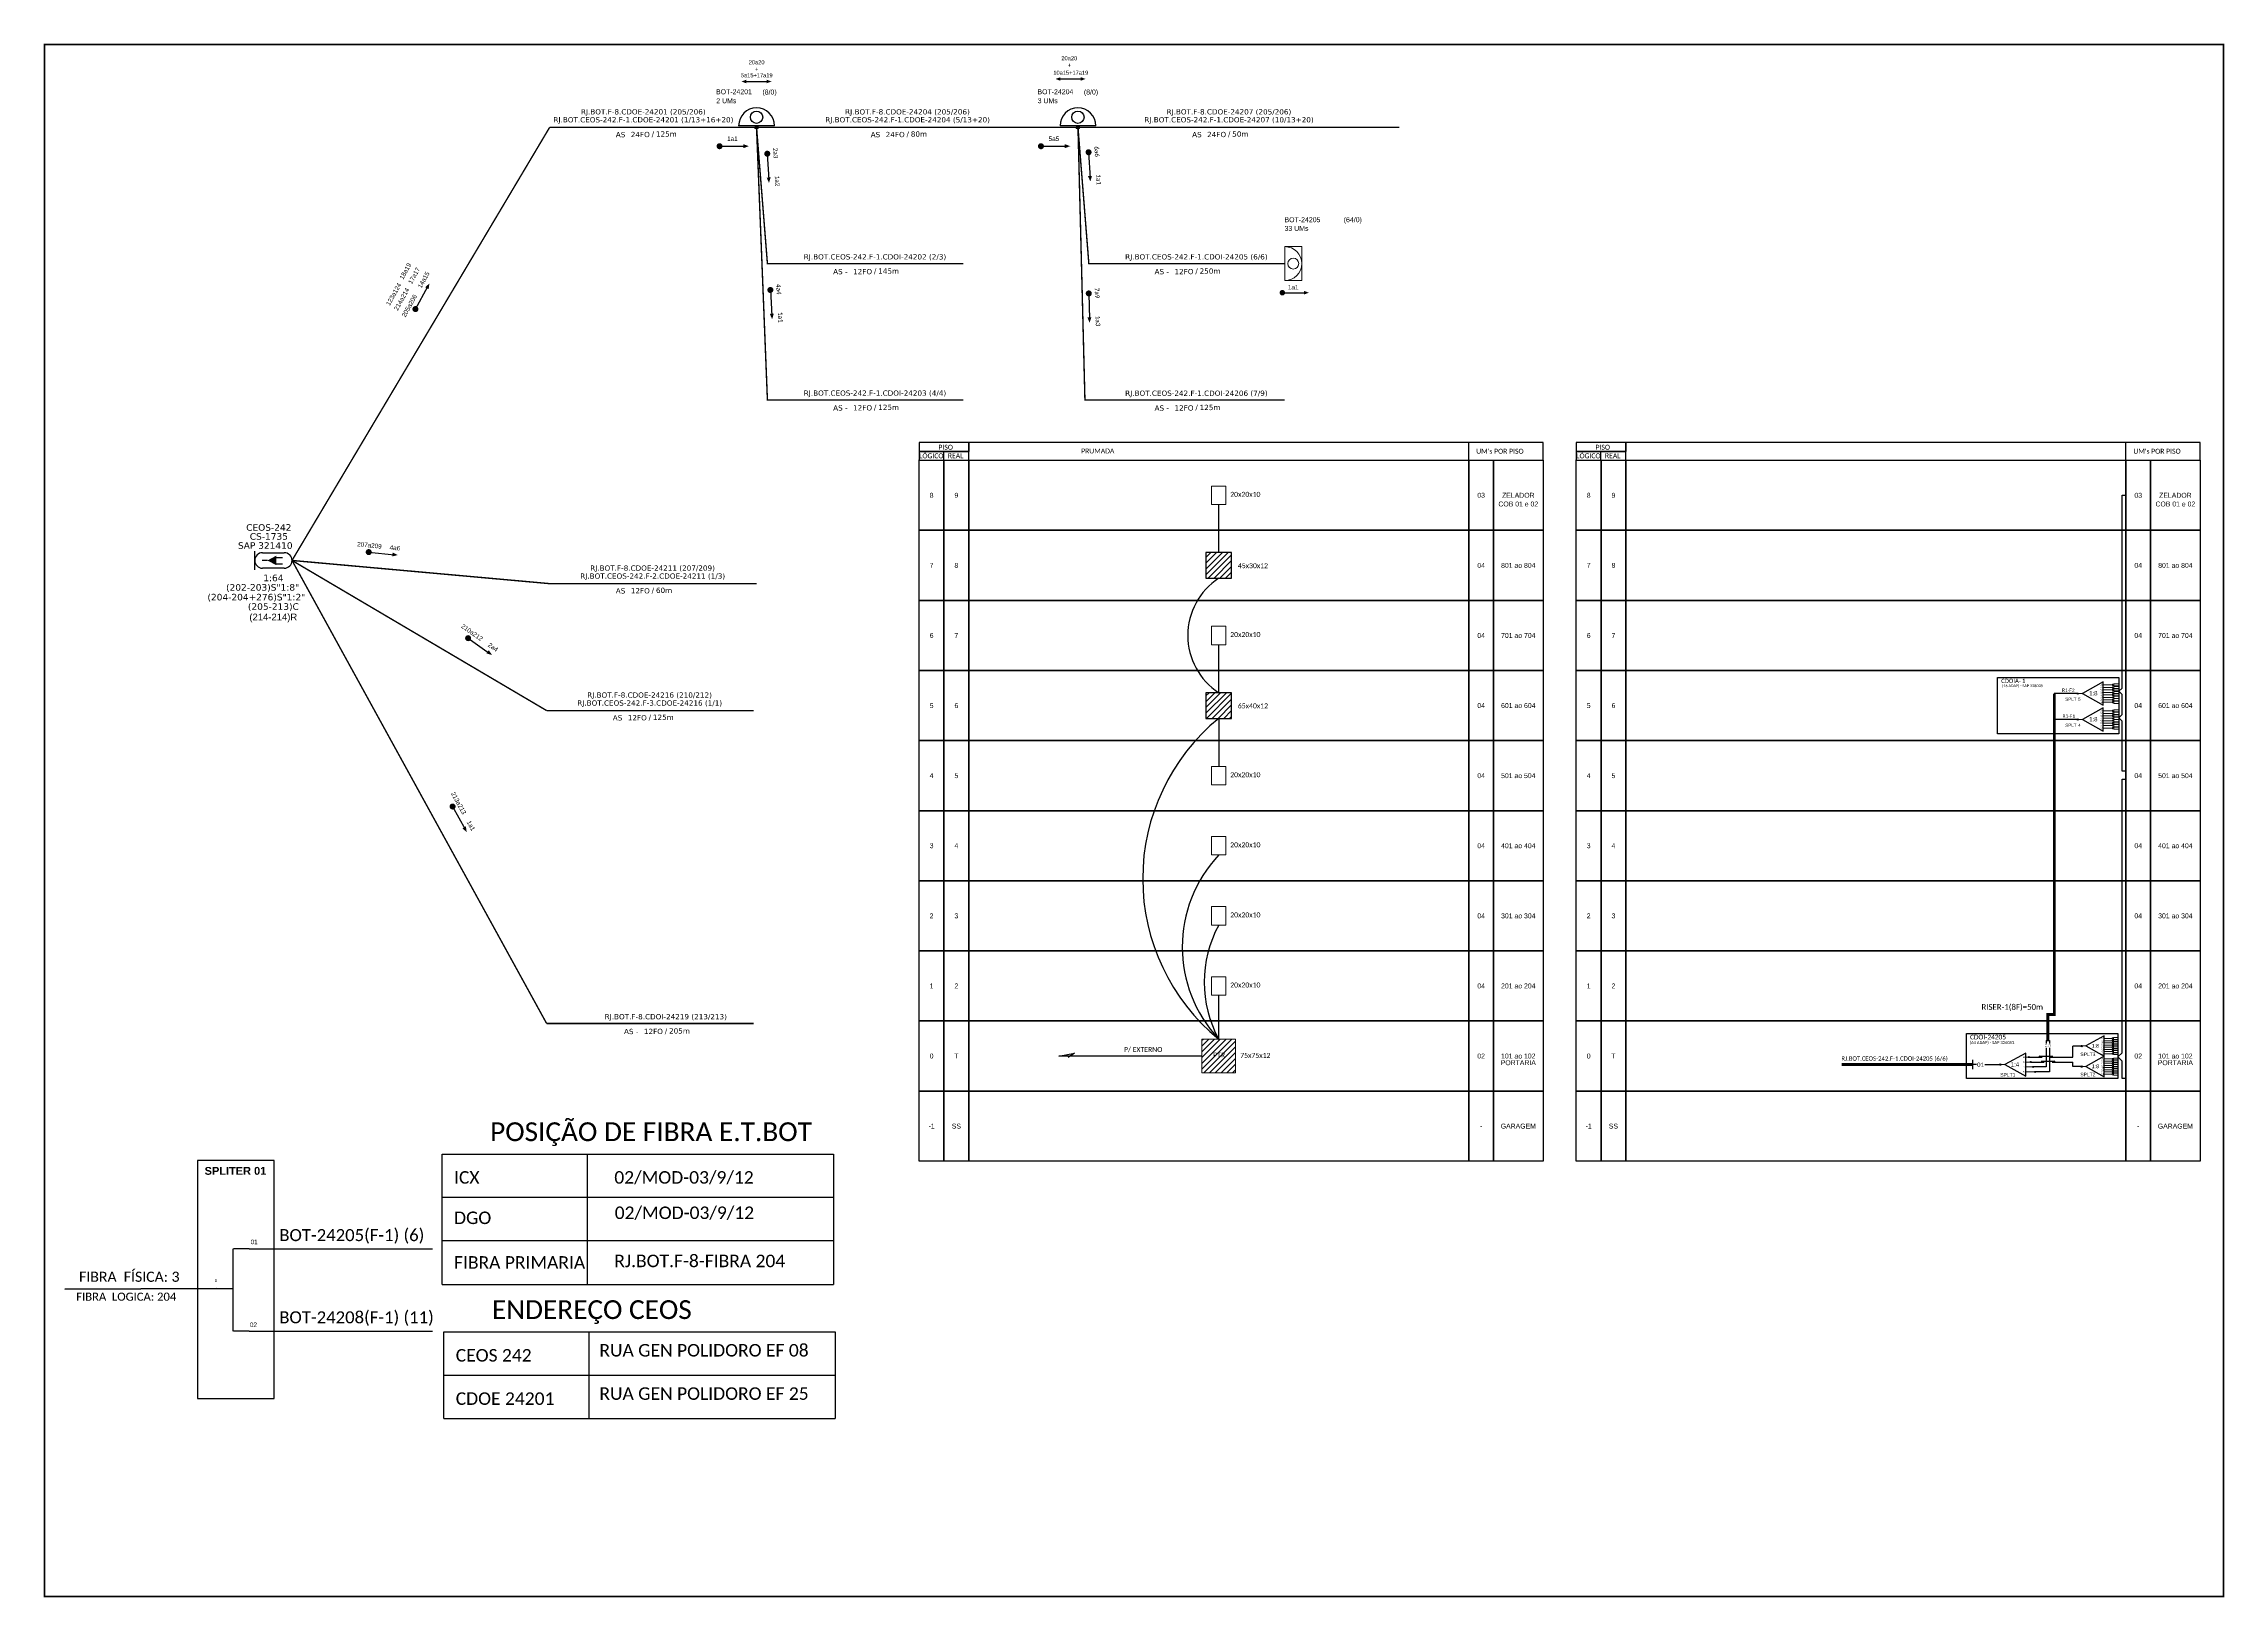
# Model space of a CAD drawing. Extents: x 255 to 1836, y -45 to 1302.
# Drawn here: x 992 to 1790, y -45 to 523 of the extents above; entities that cross this region are included whole.
import ezdxf
from ezdxf.enums import TextEntityAlignment as Align

# ---------------------------------------------------------------- set-up
doc = ezdxf.new("R2010")
doc.units = 0
for name, color, linetype in [('10F1_FORMATO', 7, 'Continuous'), ('20.4-CEOS', 1, 'Continuous'), ('CAP a instalar', 1, 'Continuous'), ('label_cabos', 7, 'Continuous'), ('SETA', 7, 'Continuous'), ('UNIFILAR', 7, 'Continuous')]:
    doc.layers.add(name, color=color, linetype=linetype)
for name, color, linetype, lineweight in [("20.0-LEGENDA DOS CDO'S", 1, 'Continuous', 0), ('20.1-CDO_INTERIOR', 1, 'Continuous', 0), ('20.2-CDO_POSTE', 1, 'Continuous', 5), ('40.1-ETIQUETAS', 1, 'Continuous', 20)]:
    doc.layers.add(name, color=color, linetype=linetype, lineweight=lineweight)
doc.styles.add('ARIAL', font='arial.ttf')
doc.styles.add('siredit', font='verdana.ttf')
doc.styles.get("Standard").update_dxf_attribs({"font": 'arial.ttf'})
doc.styles.add('WMF-Calibri0', font='calibri.ttf')
doc.linetypes.add('FENCELINE1', pattern='A,0.25,-0.1,[133,ltypeshp.shx,S=0.1,R=0,X=-0.1,Y=0],-0.1,1', length=1.45)
pattern_1 = [(45, (636.3321, -512.9415), (-1.054204, 1.054204), [])]

# ---------------------------------------------------------------- blocks, each defined once
blk = doc.blocks.new('CDOI_INT')
at = {"layer": '20.1-CDO_INTERIOR', "color": 0, "lineweight": 18}
blk.add_lwpolyline([(4.25, -4.25), (4.25, 4.25), (0, 4.25), (0, -4.25)], close=True, dxfattribs=at)
blk.add_circle((2.12, 0), 1.36, dxfattribs=at)
blk.add_arc((0, 0), 4.25, 270, 90, dxfattribs=at)
at = {"layer": "20.0-LEGENDA DOS CDO'S", "color": 0, "style": 'ARIAL'}
for tag, p in [('CDO_N', (-0.08, 10.38)), ('SPLITER_1', (21.18, 10.38)), ('SAP', (-0.08, 6.23)), ('SURVEY', (-0.08, 8.2)), ('SPLITER_2', (21.19, 8.68)), ('1:XX', (5.94, -2.22)), ('UMS', (5.94, -4.24))]:
    blk.add_attdef(tag, p, '', height=1.36, dxfattribs=at)
blk.add_attdef('FIBRAS_UTILIZADAS', text='', height=1.36, dxfattribs=at).set_placement((15.34, 10.38), align=Align.CENTER)
blk = doc.blocks.new('ETIQUETA_RS5F')
at = {"layer": '40.1-ETIQUETAS', "color": 0, "style": 'siredit'}
blk.add_text('/', height=1.5, dxfattribs=at).set_placement((1.58, -1.95), align=Align.MIDDLE_RIGHT)
for tag, p in [('ETIQUETA_R_SECUNDARIA', (1.21, 2.1)), ('ETIQUETA_R_PRIMARIA', (1.21, 4.1)), ('F_ATIVAS/F_MORTAS', (1.14, -4.24))]:
    blk.add_attdef(tag, text='', height=1.5, dxfattribs=at).set_placement(p, align=Align.MIDDLE_CENTER)
for tag, p in [('TIPO_CABO', (-6.58, -2.12)), ('CAP_CABO', (0.4, -2.09))]:
    blk.add_attdef(tag, text='', height=1.5, dxfattribs=at).set_placement(p, align=Align.MIDDLE_RIGHT)
blk.add_attdef('METROS', text='', height=1.5, dxfattribs=at).set_placement((2.14, -1.95), align=Align.MIDDLE_LEFT)
for tag, p in [('FUSÃO_1', (0.85, -8.39)), ('FUSÃO_2', (0.85, -10.6)), ('FUSÃO_3', (0.85, -12.93)), ('FUSÃO_4', (0.85, -15.14)), ('FUSÃO_5', (0.85, -17.16))]:
    blk.add_attdef(tag, text='', height=1.5, dxfattribs=at).set_placement(p, align=Align.CENTER)
blk = doc.blocks.new('CDOE-TEXTO PADRÃO')
at = {"layer": "20.0-LEGENDA DOS CDO'S", "color": 0, "style": 'ARIAL'}
for tag, p in [('CDO_N', (0.49, 7.39)), ('SAP', (0.51, 1.67)), ('CORDOALHA', (0.5, 4.33)), ('SPLITER_1', (0.59, -0.91)), ('(XX-XX_F)S', (0.54, -8.29)), ('SPLITER_2', (0.6, -3.55)), ('(XX-XX_L)S', (0.55, -10.83)), ('UMS', (0.55, -13.15))]:
    blk.add_attdef(tag, p, '', height=1.7, rotation=0.11799, dxfattribs=at)
blk.add_attdef('FIBRAS_UTILIZADAS', text='', height=1.7, rotation=0.11799, dxfattribs=at).set_placement((19.77, 7.43), align=Align.CENTER)
blk = doc.blocks.new('SAN')
at = {"layer": 'SETA'}
blk.add_lwpolyline([(-2.58, 0), (6.02, 0)], dxfattribs=at)
for points in [[(-2.1, -0.66), (-3.93, 0), (-2.1, 0.67)], [(5.33, 0.68), (7.16, 0.01), (5.33, -0.65)]]:
    blk.add_solid(points, dxfattribs=at)
blk = doc.blocks.new('SPLT_1-4_DIV_DIR')
h = blk.add_hatch(color=3)
h.dxf.hatch_style = 1
edge = h.paths.add_edge_path()
edge.add_arc((13.3, 3.5), 0.242, 0, 360)
h = blk.add_hatch(color=3)
h.dxf.hatch_style = 1
edge = h.paths.add_edge_path()
edge.add_arc((14.3, 1.2), 0.242, 0, 360)
h = blk.add_hatch(color=3)
h.dxf.hatch_style = 1
edge = h.paths.add_edge_path()
edge.add_arc((15.3, -1.1), 0.242, 0, 360)
h = blk.add_hatch(color=3)
h.dxf.hatch_style = 1
edge = h.paths.add_edge_path()
edge.add_arc((16.3, -3.4), 0.242, 0, 360)
at = {"color": 1, "lineweight": 0}
blk.add_lwpolyline([(2.2, 0), (0, 0)], dxfattribs=at)
at = {"color": 1}
blk.add_lwpolyline([(11.9, 5.4), (2.2, 0), (11.9, -5.4), (11.9, 5.4)], dxfattribs=at)
at = {"color": 7, "lineweight": 0}
for points in [[(13.3, 3.5), (11.9, 3.5)], [(11.9, 1.2), (14.3, 1.2)], [(11.9, -1.1), (15.3, -1.1)], [(11.9, -3.4), (16.3, -3.4)]]:
    blk.add_lwpolyline(points, dxfattribs=at)
at = {"color": 3}
for centre in [(13.3, 3.5), (14.3, 1.2), (15.3, -1.1), (16.3, -3.4)]:
    blk.add_circle(centre, 0.242, dxfattribs=at)
at = {"color": 1, "style": 'ARIAL'}
for s, height, p in [('1:4', 2, (4.9, -0.9)), ('S1', 0.75, (10.5, 3.1)), ('S2', 0.75, (10.5, 0.8)), ('S3', 0.75, (10.5, -1.5)), ('S4', 0.75, (10.5, -3.8))]:
    blk.add_text(s, height=height, dxfattribs=at).set_placement(p)
blk = doc.blocks.new('SPLT_1-8_SC-APC')
at = {"color": 1, "lineweight": 0}
blk.add_lwpolyline([(-17, -7.5), (-19.3, -7.5)], dxfattribs=at)
at = {"color": 1}
blk.add_lwpolyline([(-7.4, -2.1), (-17, -7.5), (-7.4, -13), (-7.4, -2.1)], dxfattribs=at)
at = {"color": 3, "lineweight": 0}
for points in [[(-3, -3.5), (-7.4, -3.5)], [(-7.4, -4.7), (-3, -4.7)], [(-7.4, -5.8), (-3, -5.8)], [(-7.4, -7), (-3, -7)], [(-7.4, -8.1), (-3, -8.1)], [(-7.4, -9.3), (-3, -9.3)], [(-2.4, -3), (-2.4, -4)], [(-2.4, -3), (0, -3)], [(-2.4, -4), (0, -4)], [(-2.4, -4.2), (-2.4, -5.2)], [(-2.4, -4.2), (0, -4.2)], [(-2.4, -5.2), (0, -5.2)], [(-2.4, -5.3), (-2.4, -6.3)], [(-2.4, -5.3), (0, -5.3)], [(-2.4, -6.3), (0, -6.3)], [(-2.4, -6.5), (-2.4, -7.5)], [(-2.4, -6.5), (0, -6.5)], [(-2.4, -7.5), (0, -7.5)], [(-2.4, -7.6), (-2.4, -8.6)], [(-2.4, -7.6), (0, -7.6)], [(-2.4, -8.6), (0, -8.6)], [(-2.4, -8.8), (-2.4, -9.8)], [(-2.4, -8.8), (0, -8.8)], [(-2.4, -9.8), (0, -9.8)], [(-2.4, -9.9), (-2.4, -10.9)], [(-2.4, -9.9), (0, -9.9)], [(-7.4, -10.4), (-3, -10.4)], [(-7.4, -11.6), (-3, -11.6)], [(-2.4, -10.9), (0, -10.9)], [(-2.4, -11.1), (-2.4, -12.1)], [(-2.4, -11.1), (0, -11.1)], [(-2.4, -12.1), (0, -12.1)]]:
    blk.add_lwpolyline(points, dxfattribs=at)
for points in [[(-3, -3.2), (-2.4, -3.2), (-2.4, -3.8), (-3, -3.8)], [(-3, -4.4), (-2.4, -4.4), (-2.4, -5), (-3, -5)], [(-3, -5.5), (-2.4, -5.5), (-2.4, -6.1), (-3, -6.1)], [(-3, -6.7), (-2.4, -6.7), (-2.4, -7.3), (-3, -7.3)], [(-3, -7.8), (-2.4, -7.8), (-2.4, -8.4), (-3, -8.4)], [(-3, -9), (-2.4, -9), (-2.4, -9.6), (-3, -9.6)], [(-3, -10.1), (-2.4, -10.1), (-2.4, -10.7), (-3, -10.7)], [(-3, -11.3), (-2.4, -11.3), (-2.4, -11.9), (-3, -11.9)]]:
    blk.add_lwpolyline(points, close=True, dxfattribs=at)
at = {"color": 1, "style": 'ARIAL'}
for s, height, p in [('1:8', 2, (-13.9, -8.4)), ('S1', 0.75, (-8.7, -3.8)), ('S2', 0.75, (-8.7, -5)), ('S3', 0.75, (-8.7, -6.2)), ('S4', 0.75, (-8.7, -7.4)), ('S5', 0.75, (-8.7, -8.6)), ('S6', 0.75, (-8.7, -9.7)), ('S7', 0.75, (-8.7, -10.8)), ('S8', 0.75, (-8.7, -11.9))]:
    blk.add_text(s, height=height, dxfattribs=at).set_placement(p)

msp = doc.modelspace()

# ---------------------------------------------------------------- hatches: boundary and pattern name
h = msp.add_hatch()
h.set_pattern_fill('ANSI31', color=1, scale=0.469565)
h.set_pattern_definition(pattern_1)
h.paths.add_polyline_path([(1417.21, 327.83), (1426.61, 327.83), (1426.61, 337.22), (1417.21, 337.22)])
h = msp.add_hatch()
h.set_pattern_fill('ANSI31', color=1, scale=0.469565)
h.set_pattern_definition(pattern_1)
h.paths.add_polyline_path([(1417.21, 276.58), (1426.61, 276.58), (1426.61, 285.97), (1417.21, 285.97)])
h = msp.add_hatch(color=3)
h.dxf.hatch_style = 1
edge = h.paths.add_edge_path()
edge.add_arc((1735.99, 285.65), 0.201, 0, 360)
h = msp.add_hatch(color=3)
h.dxf.hatch_style = 1
edge = h.paths.add_edge_path()
edge.add_arc((1735.99, 276.18), 0.201, 0, 360)
h = msp.add_hatch()
h.set_pattern_fill('ANSI31', color=1, scale=0.469565)
h.set_pattern_definition([(45, (807.9475, 2249.8828), (-1.054204, 1.054204), [])])
h.paths.add_polyline_path([(1428.09, 146.96), (1428.09, 159.33), (1415.73, 159.33), (1415.73, 146.96)])
h.paths.add_polyline_path([(1419.43, 152.15), (1424.76, 152.15), (1424.76, 154.87), (1419.43, 154.87)], flags=24)
h = msp.add_hatch(color=3)
h.dxf.hatch_style = 1
edge = h.paths.add_edge_path()
edge.add_arc((1737.44, 156.79), 0.221, 0, 360)
h = msp.add_hatch(color=3)
h.dxf.hatch_style = 1
edge = h.paths.add_edge_path()
edge.add_arc((1707.68, 150.02), 0.221, 0, 360)
h = msp.add_hatch(color=3)
h.dxf.hatch_style = 1
edge = h.paths.add_edge_path()
edge.add_arc((1737.44, 149.29), 0.221, 0, 360)

# ---------------------------------------------------------------- linework, layer by layer
at = {"color": 5}
for p, q in [((1724.44, 156.01), (1724.44, 149.16)), ((1725.66, 156.01), (1725.66, 147.32)), ((1724.44, 149.16), (1719.87, 149.16)), ((1725.66, 147.32), (1720.41, 147.32))]:
    msp.add_line(p, q, dxfattribs=at)
at = {"color": 7, "linetype": 'Continuous'}
for p, q in [((1061.41, 82.62), (1061.41, 52.58)), ((1067.39, 82.64), (1061.7, 82.64)), ((1055.5, 68.14), (1061.38, 68.14)), ((1067.39, 52.59), (1061.7, 52.59))]:
    msp.add_line(p, q, dxfattribs=at)
at = {"color": 10, "linetype": 'Continuous'}
for p, q in [((1067.39, 82.66), (1134.42, 82.64)), ((1067.39, 52.61), (1134.42, 52.59))]:
    msp.add_line(p, q, dxfattribs=at)
at = {"color": 1, "linetype": 'Continuous', "lineweight": 60}
msp.add_line((1055.62, 68.14), (999.96, 67.96), dxfattribs=at)
at = {"color": 7, "const_width": 1.1}
for points in [[(1238.83, 485.77, 1), (1239.93, 485.77, 1)], [(1256.79, 483.58, 1), (1256.86, 482.48, 1)], [(1257.94, 433.76, 1), (1258, 432.66, 1)], [(1127.91, 425.75, 1), (1128.44, 426.71, 1)], [(1141.5, 244.85, 1), (1142.03, 243.89, 1)]]:
    msp.add_lwpolyline(points, format="xyb", close=True, dxfattribs=at)
for points, const_width in [([(1356.36, 485.77, 1), (1357.46, 485.77, 1)], 1.1), ([(1374.28, 484.11, 1), (1374.35, 483.01, 1)], 1.1), ([(1374.37, 432.5, 1), (1374.4, 431.4, 1)], 1.1), ([(1444.67, 432.2, 1), (1445.67, 432.2, 1)], 1), ([(1444.67, 432.2, 1), (1445.67, 432.2, 1)], 1)]:
    msp.add_lwpolyline(points, format="xyb", close=True, dxfattribs=dict(const_width=const_width))
for points in [[(1312.35, 374.18), (1330.47, 374.18), (1330.47, 377.4), (1312.35, 377.4)], [(1552.61, 374.18), (1570.73, 374.18), (1570.73, 377.4), (1552.61, 377.4)], [(1312.35, 370.97), (1330.47, 370.97), (1330.47, 374.18), (1312.35, 374.18)], [(1312.38, 370.97), (1321.44, 370.97), (1321.44, 345.34), (1312.38, 345.34)], [(1321.44, 370.97), (1330.49, 370.97), (1330.49, 345.34), (1321.44, 345.34)], [(1330.49, 370.97), (1513.33, 370.97), (1513.33, 345.34), (1330.49, 345.34)], [(1513.33, 370.97), (1522.38, 370.97), (1522.38, 345.34), (1513.33, 345.34)], [(1522.38, 370.97), (1540.5, 370.97), (1540.5, 345.34), (1522.38, 345.34)], [(1552.61, 370.97), (1570.73, 370.97), (1570.73, 374.18), (1552.61, 374.18)], [(1552.64, 370.97), (1561.7, 370.97), (1561.7, 345.34), (1552.64, 345.34)], [(1561.7, 370.97), (1570.76, 370.97), (1570.76, 345.34), (1561.7, 345.34)], [(1570.76, 370.97), (1753.59, 370.97), (1753.59, 345.34), (1570.76, 345.34)], [(1753.59, 370.97), (1762.64, 370.97), (1762.64, 345.34), (1753.59, 345.34)], [(1762.64, 370.97), (1780.76, 370.97), (1780.76, 345.34), (1762.64, 345.34)], [(1312.38, 345.34), (1321.44, 345.34), (1321.44, 319.72), (1312.38, 319.72)], [(1321.44, 345.34), (1330.49, 345.34), (1330.49, 319.72), (1321.44, 319.72)], [(1330.49, 345.34), (1513.33, 345.34), (1513.33, 319.72), (1330.49, 319.72)], [(1513.33, 345.34), (1522.38, 345.34), (1522.38, 319.72), (1513.33, 319.72)], [(1522.38, 345.34), (1540.5, 345.34), (1540.5, 319.72), (1522.38, 319.72)], [(1552.64, 345.34), (1561.7, 345.34), (1561.7, 319.72), (1552.64, 319.72)], [(1561.7, 345.34), (1570.76, 345.34), (1570.76, 319.72), (1561.7, 319.72)], [(1570.76, 345.34), (1753.59, 345.34), (1753.59, 319.72), (1570.76, 319.72)], [(1753.59, 345.34), (1762.64, 345.34), (1762.64, 319.72), (1753.59, 319.72)], [(1762.64, 345.34), (1780.76, 345.34), (1780.76, 319.72), (1762.64, 319.72)], [(1312.38, 319.72), (1321.44, 319.72), (1321.44, 294.09), (1312.38, 294.09)], [(1321.44, 319.72), (1330.49, 319.72), (1330.49, 294.09), (1321.44, 294.09)], [(1330.49, 319.72), (1513.33, 319.72), (1513.33, 294.09), (1330.49, 294.09)], [(1513.33, 319.72), (1522.38, 319.72), (1522.38, 294.09), (1513.33, 294.09)], [(1522.38, 319.72), (1540.5, 319.72), (1540.5, 294.09), (1522.38, 294.09)], [(1552.64, 319.72), (1561.7, 319.72), (1561.7, 294.09), (1552.64, 294.09)], [(1561.7, 319.72), (1570.76, 319.72), (1570.76, 294.09), (1561.7, 294.09)], [(1570.76, 319.72), (1753.59, 319.72), (1753.59, 294.09), (1570.76, 294.09)], [(1753.59, 319.72), (1762.64, 319.72), (1762.64, 294.09), (1753.59, 294.09)], [(1762.64, 319.72), (1780.76, 319.72), (1780.76, 294.09), (1762.64, 294.09)], [(1312.38, 294.09), (1321.44, 294.09), (1321.44, 268.46), (1312.38, 268.46)], [(1321.44, 294.09), (1330.49, 294.09), (1330.49, 268.46), (1321.44, 268.46)], [(1330.49, 294.09), (1513.33, 294.09), (1513.33, 268.46), (1330.49, 268.46)], [(1513.33, 294.09), (1522.38, 294.09), (1522.38, 268.46), (1513.33, 268.46)], [(1522.38, 294.09), (1540.5, 294.09), (1540.5, 268.46), (1522.38, 268.46)], [(1552.64, 294.09), (1561.7, 294.09), (1561.7, 268.46), (1552.64, 268.46)], [(1561.7, 294.09), (1570.76, 294.09), (1570.76, 268.46), (1561.7, 268.46)], [(1570.76, 294.09), (1753.59, 294.09), (1753.59, 268.46), (1570.76, 268.46)], [(1753.59, 294.09), (1762.64, 294.09), (1762.64, 268.46), (1753.59, 268.46)], [(1762.64, 294.09), (1780.76, 294.09), (1780.76, 268.46), (1762.64, 268.46)], [(1312.38, 268.46), (1321.44, 268.46), (1321.44, 242.84), (1312.38, 242.84)], [(1321.44, 268.46), (1330.49, 268.46), (1330.49, 242.84), (1321.44, 242.84)], [(1330.49, 268.46), (1513.33, 268.46), (1513.33, 242.84), (1330.49, 242.84)], [(1513.33, 268.46), (1522.38, 268.46), (1522.38, 242.84), (1513.33, 242.84)], [(1522.38, 268.46), (1540.5, 268.46), (1540.5, 242.84), (1522.38, 242.84)], [(1552.64, 268.46), (1561.7, 268.46), (1561.7, 242.84), (1552.64, 242.84)], [(1561.7, 268.46), (1570.76, 268.46), (1570.76, 242.84), (1561.7, 242.84)], [(1570.76, 268.46), (1753.59, 268.46), (1753.59, 242.84), (1570.76, 242.84)], [(1753.59, 268.46), (1762.64, 268.46), (1762.64, 242.84), (1753.59, 242.84)], [(1762.64, 268.46), (1780.76, 268.46), (1780.76, 242.84), (1762.64, 242.84)], [(1312.38, 242.84), (1321.44, 242.84), (1321.44, 217.21), (1312.38, 217.21)], [(1321.44, 242.84), (1330.49, 242.84), (1330.49, 217.21), (1321.44, 217.21)], [(1330.49, 242.84), (1513.33, 242.84), (1513.33, 217.21), (1330.49, 217.21)], [(1513.33, 242.84), (1522.38, 242.84), (1522.38, 217.21), (1513.33, 217.21)], [(1522.38, 242.84), (1540.5, 242.84), (1540.5, 217.21), (1522.38, 217.21)], [(1552.64, 242.84), (1561.7, 242.84), (1561.7, 217.21), (1552.64, 217.21)], [(1561.7, 242.84), (1570.76, 242.84), (1570.76, 217.21), (1561.7, 217.21)], [(1570.76, 242.84), (1753.59, 242.84), (1753.59, 217.21), (1570.76, 217.21)], [(1753.59, 242.84), (1762.64, 242.84), (1762.64, 217.21), (1753.59, 217.21)], [(1762.64, 242.84), (1780.76, 242.84), (1780.76, 217.21), (1762.64, 217.21)], [(1312.38, 217.21), (1321.44, 217.21), (1321.44, 191.59), (1312.38, 191.59)], [(1321.44, 217.21), (1330.49, 217.21), (1330.49, 191.59), (1321.44, 191.59)], [(1330.49, 217.21), (1513.33, 217.21), (1513.33, 191.59), (1330.49, 191.59)], [(1513.33, 217.21), (1522.38, 217.21), (1522.38, 191.59), (1513.33, 191.59)], [(1522.38, 217.21), (1540.5, 217.21), (1540.5, 191.59), (1522.38, 191.59)], [(1552.64, 217.21), (1561.7, 217.21), (1561.7, 191.59), (1552.64, 191.59)], [(1561.7, 217.21), (1570.76, 217.21), (1570.76, 191.59), (1561.7, 191.59)], [(1570.76, 217.21), (1753.59, 217.21), (1753.59, 191.59), (1570.76, 191.59)], [(1753.59, 217.21), (1762.64, 217.21), (1762.64, 191.59), (1753.59, 191.59)], [(1762.64, 217.21), (1780.76, 217.21), (1780.76, 191.59), (1762.64, 191.59)], [(1312.38, 191.59), (1321.44, 191.59), (1321.44, 165.96), (1312.38, 165.96)], [(1321.44, 191.59), (1330.49, 191.59), (1330.49, 165.96), (1321.44, 165.96)], [(1330.49, 191.59), (1513.33, 191.59), (1513.33, 165.96), (1330.49, 165.96)], [(1513.33, 191.59), (1522.38, 191.59), (1522.38, 165.96), (1513.33, 165.96)], [(1522.38, 191.59), (1540.5, 191.59), (1540.5, 165.96), (1522.38, 165.96)], [(1552.64, 191.59), (1561.7, 191.59), (1561.7, 165.96), (1552.64, 165.96)], [(1561.7, 191.59), (1570.76, 191.59), (1570.76, 165.96), (1561.7, 165.96)], [(1570.76, 191.59), (1753.59, 191.59), (1753.59, 165.96), (1570.76, 165.96)], [(1753.59, 191.59), (1762.64, 191.59), (1762.64, 165.96), (1753.59, 165.96)], [(1762.64, 191.59), (1780.76, 191.59), (1780.76, 165.96), (1762.64, 165.96)], [(1312.38, 165.96), (1321.44, 165.96), (1321.44, 140.34), (1312.38, 140.34)], [(1321.44, 165.96), (1330.49, 165.96), (1330.49, 140.34), (1321.44, 140.34)], [(1330.49, 165.96), (1513.33, 165.96), (1513.33, 140.34), (1330.49, 140.34)], [(1513.33, 165.96), (1522.38, 165.96), (1522.38, 140.34), (1513.33, 140.34)], [(1522.38, 165.96), (1540.5, 165.96), (1540.5, 140.34), (1522.38, 140.34)], [(1552.64, 165.96), (1561.7, 165.96), (1561.7, 140.34), (1552.64, 140.34)], [(1561.7, 165.96), (1570.76, 165.96), (1570.76, 140.34), (1561.7, 140.34)], [(1570.76, 165.96), (1753.59, 165.96), (1753.59, 140.34), (1570.76, 140.34)], [(1753.59, 165.96), (1762.64, 165.96), (1762.64, 140.34), (1753.59, 140.34)], [(1762.64, 165.96), (1780.76, 165.96), (1780.76, 140.34), (1762.64, 140.34)], [(1312.38, 140.34), (1321.44, 140.34), (1321.44, 114.71), (1312.38, 114.71)], [(1321.44, 140.34), (1330.49, 140.34), (1330.49, 114.71), (1321.44, 114.71)], [(1330.49, 140.34), (1513.33, 140.34), (1513.33, 114.71), (1330.49, 114.71)], [(1513.33, 140.34), (1522.38, 140.34), (1522.38, 114.71), (1513.33, 114.71)], [(1522.38, 140.34), (1540.5, 140.34), (1540.5, 114.71), (1522.38, 114.71)], [(1552.64, 140.34), (1561.7, 140.34), (1561.7, 114.71), (1552.64, 114.71)], [(1561.7, 140.34), (1570.76, 140.34), (1570.76, 114.71), (1561.7, 114.71)], [(1570.76, 140.34), (1753.59, 140.34), (1753.59, 114.71), (1570.76, 114.71)], [(1753.59, 140.34), (1762.64, 140.34), (1762.64, 114.71), (1753.59, 114.71)], [(1762.64, 140.34), (1780.76, 140.34), (1780.76, 114.71), (1762.64, 114.71)]]:
    msp.add_lwpolyline(points, close=True)
for points in [[(1330.47, 370.97), (1540.5, 370.97), (1540.5, 377.4), (1330.47, 377.4), (1330.47, 377.4), (1330.47, 374.18)], [(1513.3, 370.97), (1513.3, 377.4)], [(1570.73, 370.97), (1780.76, 370.97), (1780.76, 377.4), (1570.73, 377.4), (1570.73, 377.4), (1570.73, 374.18)], [(1753.56, 370.97), (1753.56, 377.4)], [(1321.41, 370.97), (1321.41, 374.18)], [(1561.67, 370.97), (1561.67, 374.18)]]:
    msp.add_lwpolyline(points)
at = {"color": 0, "lineweight": 0}
for points in [[(1419.32, 361.53), (1424.5, 361.53), (1424.5, 354.78), (1419.32, 354.78)], [(1419.32, 310.28), (1424.5, 310.28), (1424.5, 303.53), (1419.32, 303.53)], [(1419.32, 259.02), (1424.5, 259.02), (1424.5, 252.28), (1419.32, 252.28)], [(1419.32, 233.4), (1424.5, 233.4), (1424.5, 226.65), (1419.32, 226.65)], [(1419.32, 207.77), (1424.5, 207.77), (1424.5, 201.03), (1419.32, 201.03)], [(1419.32, 182.15), (1424.5, 182.15), (1424.5, 175.4), (1419.32, 175.4)]]:
    msp.add_lwpolyline(points, close=True, dxfattribs=at)
at = {"color": 3, "ltscale": 0.5}
for points in [[(1421.91, 337.22), (1421.91, 354.78)], [(1421.91, 285.97), (1421.91, 303.53)], [(1421.91, 276.58), (1421.91, 259.02)], [(1421.91, 159.33), (1421.91, 175.4)], [(1737.44, 156.79), (1734.15, 156.79)], [(1137.92, 69.58), (1137.92, 117.32), (1281.08, 117.32), (1281.08, 69.58)], [(1191.01, 117.32), (1191.01, 69.58)], [(1137.92, 101.49), (1281.08, 101.49)], [(1137.92, 85.73), (1281.08, 85.73)], [(1137.92, 69.58), (1281.08, 69.58)], [(1138.55, 36.44), (1138.55, 52.28), (1281.7, 52.28), (1281.7, 36.44)], [(1191.64, 52.28), (1191.64, 36.44)], [(1138.55, 36.44), (1281.7, 36.44)], [(1138.55, 20.61), (1138.55, 36.44), (1281.7, 36.44), (1281.7, 20.61)], [(1191.64, 36.44), (1191.64, 20.61)], [(1138.55, 20.61), (1281.7, 20.61)]]:
    msp.add_lwpolyline(points, dxfattribs=at)
at = {"color": 3}
for points in [[(1753.59, 257.34), (1752.29, 257.34), (1752.29, 271.17), (1752.29, 271.17), (1752.29, 275.6), (1751.06, 276.78), (1752.29, 277.96), (1752.29, 280.88), (1752.29, 280.88), (1752.29, 285.31), (1751.06, 286.49), (1752.29, 287.67), (1752.29, 358.15), (1753.59, 358.15)], [(1753.59, 144.97), (1752.29, 144.97), (1752.29, 151.25), (1750.67, 152.81), (1752.29, 154.37), (1752.29, 254.38), (1753.59, 254.38)], [(1718.06, 152.74), (1722.97, 152.74)], [(1722.97, 152.74), (1721.94, 153.11), (1726.8, 153.11), (1725.91, 152.74)], [(1725.91, 152.74), (1734.15, 152.74), (1734.15, 156.79)], [(1698.99, 150.02), (1697.6, 150.02)], [(1702.02, 150.02), (1707.68, 150.02)]]:
    msp.add_lwpolyline(points, dxfattribs=at)
at = {"color": 7, "const_width": 1.1, "elevation": -0.9}
for points in [[(1110.56, 337.43, 1), (1111.66, 337.32, 1)], [(1146.99, 306.23, 1), (1147.89, 305.6, 1)]]:
    msp.add_lwpolyline(points, format="xyb", close=True, dxfattribs=at)
at = {"color": 1}
for points in [[(1417.21, 327.83), (1426.61, 327.83), (1426.61, 337.22), (1417.21, 337.22)], [(1706.65, 291.56), (1751.06, 291.56), (1751.06, 271), (1706.65, 271)], [(1417.21, 276.58), (1426.61, 276.58), (1426.61, 285.97), (1417.21, 285.97)], [(1695.3, 161.33), (1750.7, 161.33), (1750.7, 144.97), (1695.3, 144.97)]]:
    msp.add_lwpolyline(points, close=True, dxfattribs=at)
for points in [[(1751.06, 272.86), (1751.06, 272.86), (1751.06, 271), (1706.65, 271), (1706.65, 291.56), (1709.48, 291.56)], [(1697.6, 148.31), (1697.6, 151.73)]]:
    msp.add_lwpolyline(points, dxfattribs=at)
at = {"color": 5, "const_width": 1.06}
msp.add_lwpolyline([(1725.05, 158.83), (1725.05, 168.32), (1727.43, 168.32), (1727.43, 285.65), (1727.43, 285.65)], dxfattribs=at)
at = {"color": 5}
for points in [[(1735.99, 285.65), (1727.43, 285.65)], [(1735.99, 276.18), (1727.43, 276.18)], [(1724.44, 158.83), (1724.44, 157.69)], [(1724.44, 158.83), (1725.66, 158.83)], [(1725.66, 158.83), (1725.66, 157.69)]]:
    msp.add_lwpolyline(points, dxfattribs=at)
at = {"color": 1, "ltscale": 0.5}
msp.add_lwpolyline([(1415.73, 153.15), (1363.38, 153.15), (1369.21, 154.21), (1366.81, 152.61)], dxfattribs=at)
at = {"color": 1, "lineweight": 0}
msp.add_lwpolyline([(1415.73, 159.33), (1428.09, 159.33), (1428.09, 146.96), (1415.73, 146.96)], close=True, dxfattribs=at)
at = {"color": 1, "const_width": 1.06}
msp.add_lwpolyline([(1649.65, 150.02), (1697.6, 150.02)], dxfattribs=at)
at = {"color": 2}
for points in [[(1718.85, 150.93), (1723.76, 150.93)], [(1723.76, 150.93), (1722.72, 151.3), (1727.58, 151.3), (1726.69, 150.93)], [(1726.69, 150.93), (1734.15, 150.93)]]:
    msp.add_lwpolyline(points, dxfattribs=at)
at = {"color": 2, "ltscale": 0.5}
msp.add_lwpolyline([(1737.44, 149.29), (1734.15, 149.29), (1734.15, 150.93)], dxfattribs=at)
at = {"color": 7}
msp.add_lwpolyline([(1048.5, 27.99), (1076.49, 27.99), (1076.49, 114.91), (1048.5, 114.91)], close=True, dxfattribs=at)
at = {"color": 3}
for centre, radius in [((1735.99, 285.65), 0.201), ((1735.99, 276.18), 0.201), ((1737.44, 156.79), 0.221), ((1707.68, 150.02), 0.221), ((1737.44, 149.29), 0.221)]:
    msp.add_circle(centre, radius, dxfattribs=at)
at = {"color": 3, "ltscale": 0.5}
for centre, radius, start, end in [((1435.61, 306.9), 25.02, 123.21447, 236.78553), ((1469.79, 217.96), 75.69, 129.23799, 230.76201), ((1457.78, 192.99), 49.19, 136.81705, 223.18295), ((1459.82, 180.18), 43.26, 151.19272, 208.80728)]:
    msp.add_arc(centre, radius, start, end, dxfattribs=at)
for p in [(1312.38, 370.97), (1552.64, 370.97), (1312.38, 345.34), (1552.64, 345.34), (1312.38, 319.72), (1552.64, 319.72), (1312.38, 294.09), (1552.64, 294.09), (1737.73, 285.65), (1312.38, 268.46), (1552.64, 268.46), (1312.38, 242.84), (1552.64, 242.84), (1312.38, 217.21), (1552.64, 217.21), (1552.64, 191.59), (1312.38, 165.96), (1552.64, 165.96), (1312.38, 140.34), (1552.64, 140.34)]:
    msp.add_point(p)
at = {"layer": '10F1_FORMATO', "const_width": 0.593}
msp.add_lwpolyline([(992.52, -44.47), (992.52, 522.98), (1789.32, 522.98), (1789.32, -44.47)], close=True, dxfattribs=at)
at = {"layer": '20.4-CEOS', "color": 7}
for p, q in [((1072.27, 337.16), (1080.22, 337.16)), ((1080.22, 331.49), (1072.27, 331.49))]:
    msp.add_line(p, q, dxfattribs=at)
for points in [[(1069.44, 330.91), (1069.44, 337.74)], [(1077.19, 335.45), (1079.6, 335.45)], [(1074.05, 334.33), (1072.14, 334.33)], [(1077.19, 333.09), (1079.6, 333.09)]]:
    msp.add_lwpolyline(points, dxfattribs=at)
msp.add_lwpolyline([(1074.05, 334.33, 0, 3.5, 0), (1077.33, 334.33, 3.5, 3.5, 0)], format="xyseb", dxfattribs=at)
for centre, start, end in [((1072.27, 334.33), 90, 270), ((1080.22, 334.33), 270, 90)]:
    msp.add_arc(centre, 2.83, start, end, dxfattribs=at)
at = {"layer": 'CAP a instalar', "color": 7, "linetype": 'FENCELINE1', "ltscale": 7, "const_width": 0.513}
for points in [[(1177.25, 492.66), (1083.05, 334.33)], [(1252.9, 492.66), (1177.25, 492.66)], [(1370.43, 492.66), (1252.91, 492.66)], [(1328.54, 442.85), (1256.88, 442.85), (1252.91, 492.66)], [(1328.54, 393.03), (1256.88, 393.03), (1252.9, 492.66)], [(1446.07, 392.98), (1372.98, 392.98), (1370.44, 492.66)], [(1487.96, 492.66), (1370.44, 492.66)], [(1176.15, 165.05), (1083.05, 334.33)], [(1176.15, 279.44), (1083.05, 334.33)], [(1177.25, 325.85), (1083.05, 334.33)], [(1252.9, 325.85), (1177.25, 325.85)], [(1251.8, 279.44), (1176.15, 279.44)], [(1251.8, 165.05), (1176.15, 165.05)]]:
    msp.add_lwpolyline(points, dxfattribs=at)
at = {"layer": 'CAP a instalar', "color": 1, "linetype": 'FENCELINE1', "ltscale": 7, "const_width": 0.513}
msp.add_lwpolyline([(1446.07, 442.85), (1374.41, 442.85), (1370.44, 492.66)], dxfattribs=at)
at = {"layer": 'label_cabos', "color": 7}
msp.add_line((1259.45, 493.27), (1246.36, 493.27), dxfattribs=at)
at = {"layer": 'label_cabos', "color": 5}
msp.add_line((1376.98, 493.27), (1363.89, 493.27), dxfattribs=at)
at = {"layer": 'label_cabos', "color": 7}
for centre, radius in [((1252.9, 496.38), 2.26), ((1252.91, 492.66), 0.606)]:
    msp.add_circle(centre, radius, dxfattribs=at)
at = {"layer": 'label_cabos', "color": 5}
for centre, radius in [((1370.43, 496.38), 2.26), ((1370.44, 492.66), 0.606)]:
    msp.add_circle(centre, radius, dxfattribs=at)
at = {"layer": 'label_cabos', "color": 7}
msp.add_arc((1252.9, 493.27), 6.54, 0, 180, dxfattribs=at)
at = {"layer": 'label_cabos', "color": 5}
msp.add_arc((1370.43, 493.27), 6.54, 0, 180, dxfattribs=at)
at = {"layer": 'SETA', "color": 7}
for points in [[(1239.38, 485.77), (1248.84, 485.77)], [(1256.83, 483.03), (1257.37, 473.59)], [(1128.17, 426.23), (1132.73, 434.51)], [(1257.97, 433.21), (1258.52, 423.77)], [(1141.77, 244.37), (1146.32, 236.08)]]:
    msp.add_lwpolyline(points, dxfattribs=at)
at = {"layer": 'SETA'}
for points in [[(1356.91, 485.77), (1366.37, 485.77)], [(1374.31, 483.56), (1374.86, 474.12)], [(1374.38, 431.95), (1374.62, 422.5)], [(1445.17, 432.2), (1453.77, 432.2)], [(1445.17, 432.2), (1453.77, 432.2)]]:
    msp.add_lwpolyline(points, dxfattribs=at)
at = {"layer": 'SETA', "color": 7, "elevation": -0.9}
for points in [[(1111.11, 337.37), (1120.52, 336.41)], [(1147.44, 305.92), (1155.18, 300.48)]]:
    msp.add_lwpolyline(points, dxfattribs=at)
at = {"layer": 'SETA', "color": 7}
for points in [[(1248.08, 486.52), (1250.09, 485.78), (1248.08, 485.05)], [(1258.07, 474.39), (1257.46, 472.33), (1256.61, 474.3)], [(1131.71, 434.21), (1133.32, 435.62), (1132.99, 433.5)], [(1259.22, 424.57), (1258.6, 422.51), (1257.76, 424.48)], [(1119.84, 337.24, -0.9), (1121.77, 336.3, -0.9), (1119.69, 335.78, -0.9)], [(1154.99, 301.53, -0.9), (1156.22, 299.77, -0.9), (1154.14, 300.33, -0.9)], [(1146.61, 237.11), (1146.94, 234.99), (1145.33, 236.4)]]:
    msp.add_solid(points, dxfattribs=at)
at = {"layer": 'SETA'}
for points in [[(1365.61, 486.52), (1367.62, 485.78), (1365.61, 485.05)], [(1375.56, 474.92), (1374.95, 472.87), (1374.1, 474.84)], [(1453.08, 432.88), (1454.91, 432.21), (1453.08, 431.55)], [(1453.08, 432.88), (1454.91, 432.21), (1453.08, 431.55)], [(1375.35, 423.27), (1374.67, 421.24), (1373.88, 423.24)]]:
    msp.add_solid(points, dxfattribs=at)

# ---------------------------------------------------------------- block references
at = {"color": 3}
for p, xscale, yscale, zscale in [((1751.06, 291.56), 0.782608695652174, 0.782608695652174, 0.782608695652174), ((1751.06, 282.09), 0.782608695652174, 0.782608695652174, 0.782608695652174), ((1750.7, 161.99), 0.6886956521739132, 0.6886956521739132, 0.6886956521739132), ((1750.7, 154.49), 0.6886956521739132, 0.6886956521739132, 0.6886956521739132)]:
    msp.add_blockref('SPLT_1-8_SC-APC', p, dxfattribs=dict(at, xscale=xscale, yscale=yscale, zscale=zscale))
at = {"xscale": 0.782608695652174, "yscale": 0.782608695652174, "zscale": 0.782608695652174}
msp.add_blockref('SPLT_1-4_DIV_DIR', (1707.68, 150.02), dxfattribs=at)
at = {"layer": '20.1-CDO_INTERIOR', "color": 1, "ltscale": 11}
ref = msp.add_blockref('CDOI_INT', (1446.07, 442.85), dxfattribs=dict(at, xscale=1.458499505982035, yscale=1.458499505982035, zscale=1.458499505982035))
ref.add_attrib('CDO_N', 'BOT-24205', (1445.95, 457.99), dxfattribs={"layer": "20.0-LEGENDA DOS CDO'S", "color": 0, "height": 1.82, "style": 'ARIAL'})
ref.add_attrib('FIBRAS_UTILIZADAS', '       (64/0)', dxfattribs={"layer": "20.0-LEGENDA DOS CDO'S", "color": 0, "height": 1.82, "style": 'ARIAL'}).set_placement((1468.45, 457.99), align=Align.CENTER)
ref.add_attrib('SURVEY', '33 UMs', (1445.96, 454.81), dxfattribs={"layer": "20.0-LEGENDA DOS CDO'S", "color": 0, "height": 1.82, "style": 'ARIAL'})
at = {"layer": '20.2-CDO_POSTE', "color": 7}
ref = msp.add_blockref('CDOE-TEXTO PADRÃO', (1245.91, 492.58), dxfattribs=dict(at, xscale=1.069200003147125, yscale=1.069200003147125, zscale=1.069200003147125))
ref.add_attrib('CDO_N', 'BOT-24201', (1238.1, 504.76), dxfattribs={"layer": "20.0-LEGENDA DOS CDO'S", "color": 0, "height": 1.817, "rotation": 0.11799, "style": 'ARIAL'})
ref.add_attrib('CORDOALHA', '2 UMs', (1238.17, 501.48), dxfattribs={"layer": "20.0-LEGENDA DOS CDO'S", "color": 0, "height": 1.817, "rotation": 0.11799, "style": 'ARIAL'})
ref.add_attrib('FIBRAS_UTILIZADAS', '       (8/0)', dxfattribs={"layer": "20.0-LEGENDA DOS CDO'S", "color": 0, "height": 1.8175, "rotation": 0.11799, "style": 'ARIAL'}).set_placement((1255.2, 504.67), align=Align.CENTER)
at = {"layer": '20.2-CDO_POSTE', "color": 5}
ref = msp.add_blockref('CDOE-TEXTO PADRÃO', (1363.44, 492.58), dxfattribs=dict(at, xscale=1.069200003147125, yscale=1.069200003147125, zscale=1.069200003147125))
ref.add_attrib('CDO_N', 'BOT-24204', (1355.63, 504.76), dxfattribs={"layer": "20.0-LEGENDA DOS CDO'S", "color": 0, "height": 1.817, "rotation": 0.11799, "style": 'ARIAL'})
ref.add_attrib('CORDOALHA', '3 UMs', (1355.7, 501.48), dxfattribs={"layer": "20.0-LEGENDA DOS CDO'S", "color": 0, "height": 1.817, "rotation": 0.11799, "style": 'ARIAL'})
ref.add_attrib('FIBRAS_UTILIZADAS', '       (8/0)', dxfattribs={"layer": "20.0-LEGENDA DOS CDO'S", "color": 0, "height": 1.8175, "rotation": 0.11799, "style": 'ARIAL'}).set_placement((1372.73, 504.67), align=Align.CENTER)
at = {"layer": '40.1-ETIQUETAS', "color": 7}
ref = msp.add_blockref('ETIQUETA_RS5F', (1294.68, 442.63), dxfattribs=dict(at, xscale=1.283039983498747, yscale=1.283039983498747, zscale=1.283039983498747))
ref.add_attrib('ETIQUETA_R_SECUNDARIA', 'RJ.BOT.CEOS-242.F-1.CDOI-24202 (2/3)', dxfattribs={"color": 0, "height": 1.9246, "style": 'siredit'}).set_placement((1296.2, 445.33), align=Align.MIDDLE_CENTER)
ref.add_attrib('TIPO_CABO', 'AS -', dxfattribs={"color": 0, "height": 1.925, "style": 'siredit'}).set_placement((1286.19, 439.92), align=Align.MIDDLE_RIGHT)
ref.add_attrib('CAP_CABO', '12FO', dxfattribs={"color": 0, "height": 1.925, "style": 'siredit'}).set_placement((1295.15, 439.94), align=Align.MIDDLE_RIGHT)
ref.add_attrib('METROS', '145m', dxfattribs={"color": 0, "height": 1.925, "style": 'siredit'}).set_placement((1297.39, 440.12), align=Align.MIDDLE_LEFT)
at = {"layer": '40.1-ETIQUETAS', "color": 1}
ref = msp.add_blockref('ETIQUETA_RS5F', (1412.21, 442.63), dxfattribs=dict(at, xscale=1.283039983498747, yscale=1.283039983498747, zscale=1.283039983498747))
ref.add_attrib('ETIQUETA_R_SECUNDARIA', 'RJ.BOT.CEOS-242.F-1.CDOI-24205 (6/6)', dxfattribs={"color": 0, "height": 1.9246, "style": 'siredit'}).set_placement((1413.73, 445.33), align=Align.MIDDLE_CENTER)
ref.add_attrib('TIPO_CABO', 'AS -', dxfattribs={"color": 0, "height": 1.925, "style": 'siredit'}).set_placement((1403.72, 439.92), align=Align.MIDDLE_RIGHT)
ref.add_attrib('CAP_CABO', '12FO', dxfattribs={"color": 0, "height": 1.925, "style": 'siredit'}).set_placement((1412.68, 439.94), align=Align.MIDDLE_RIGHT)
ref.add_attrib('METROS', '250m', dxfattribs={"color": 0, "height": 1.925, "style": 'siredit'}).set_placement((1414.92, 440.12), align=Align.MIDDLE_LEFT)
at = {"layer": '40.1-ETIQUETAS', "color": 7}
ref = msp.add_blockref('ETIQUETA_RS5F', (1294.68, 392.81), dxfattribs=dict(at, xscale=1.283039983498747, yscale=1.283039983498747, zscale=1.283039983498747))
ref.add_attrib('ETIQUETA_R_SECUNDARIA', 'RJ.BOT.CEOS-242.F-1.CDOI-24203 (4/4)', dxfattribs={"color": 0, "height": 1.9246, "style": 'siredit'}).set_placement((1296.2, 395.51), align=Align.MIDDLE_CENTER)
ref.add_attrib('TIPO_CABO', 'AS -', dxfattribs={"color": 0, "height": 1.925, "style": 'siredit'}).set_placement((1286.19, 390.1), align=Align.MIDDLE_RIGHT)
ref.add_attrib('CAP_CABO', '12FO', dxfattribs={"color": 0, "height": 1.925, "style": 'siredit'}).set_placement((1295.15, 390.13), align=Align.MIDDLE_RIGHT)
ref.add_attrib('METROS', '125m', dxfattribs={"color": 0, "height": 1.925, "style": 'siredit'}).set_placement((1297.39, 390.3), align=Align.MIDDLE_LEFT)
ref = msp.add_blockref('ETIQUETA_RS5F', (1412.21, 392.77), dxfattribs=dict(at, xscale=1.283039983498747, yscale=1.283039983498747, zscale=1.283039983498747))
ref.add_attrib('ETIQUETA_R_SECUNDARIA', 'RJ.BOT.CEOS-242.F-1.CDOI-24206 (7/9)', dxfattribs={"color": 0, "height": 1.9246, "style": 'siredit'}).set_placement((1413.73, 395.47), align=Align.MIDDLE_CENTER)
ref.add_attrib('TIPO_CABO', 'AS -', dxfattribs={"color": 0, "height": 1.925, "style": 'siredit'}).set_placement((1403.72, 390.05), align=Align.MIDDLE_RIGHT)
ref.add_attrib('CAP_CABO', '12FO', dxfattribs={"color": 0, "height": 1.925, "style": 'siredit'}).set_placement((1412.68, 390.08), align=Align.MIDDLE_RIGHT)
ref.add_attrib('METROS', '125m', dxfattribs={"color": 0, "height": 1.925, "style": 'siredit'}).set_placement((1414.92, 390.26), align=Align.MIDDLE_LEFT)
ref = msp.add_blockref('ETIQUETA_RS5F', (1213.41, 325.92), dxfattribs=dict(at, xscale=1.283039983498747, yscale=1.283039983498747, zscale=1.283039983498747))
ref.add_attrib('ETIQUETA_R_PRIMARIA', 'RJ.BOT.F-8.CDOE-24211 (207/209)', dxfattribs={"color": 0, "height": 1.9246, "style": 'siredit'}).set_placement((1214.88, 331.54), align=Align.MIDDLE_CENTER)
ref.add_attrib('ETIQUETA_R_SECUNDARIA', 'RJ.BOT.CEOS-242.F-2.CDOE-24211 (1/3)', dxfattribs={"color": 0, "height": 1.9246, "style": 'siredit'}).set_placement((1214.93, 328.62), align=Align.MIDDLE_CENTER)
ref.add_attrib('TIPO_CABO', 'AS', dxfattribs={"color": 0, "height": 1.925, "style": 'siredit'}).set_placement((1204.92, 323.21), align=Align.MIDDLE_RIGHT)
ref.add_attrib('CAP_CABO', '12FO', dxfattribs={"color": 0, "height": 1.925, "style": 'siredit'}).set_placement((1213.88, 323.24), align=Align.MIDDLE_RIGHT)
ref.add_attrib('METROS', '60m', dxfattribs={"color": 0, "height": 1.925, "style": 'siredit'}).set_placement((1216.12, 323.41), align=Align.MIDDLE_LEFT)
ref = msp.add_blockref('ETIQUETA_RS5F', (1212.31, 279.51), dxfattribs=dict(at, xscale=1.283039983498747, yscale=1.283039983498747, zscale=1.283039983498747))
ref.add_attrib('ETIQUETA_R_PRIMARIA', 'RJ.BOT.F-8.CDOE-24216 (210/212)', dxfattribs={"color": 0, "height": 1.9246, "style": 'siredit'}).set_placement((1213.78, 285.12), align=Align.MIDDLE_CENTER)
ref.add_attrib('ETIQUETA_R_SECUNDARIA', 'RJ.BOT.CEOS-242.F-3.CDOE-24216 (1/1)', dxfattribs={"color": 0, "height": 1.9246, "style": 'siredit'}).set_placement((1213.83, 282.21), align=Align.MIDDLE_CENTER)
ref.add_attrib('TIPO_CABO', 'AS', dxfattribs={"color": 0, "height": 1.925, "style": 'siredit'}).set_placement((1203.82, 276.79), align=Align.MIDDLE_RIGHT)
ref.add_attrib('CAP_CABO', '12FO', dxfattribs={"color": 0, "height": 1.925, "style": 'siredit'}).set_placement((1212.78, 276.82), align=Align.MIDDLE_RIGHT)
ref.add_attrib('METROS', '125m', dxfattribs={"color": 0, "height": 1.925, "style": 'siredit'}).set_placement((1215.02, 277), align=Align.MIDDLE_LEFT)
ref = msp.add_blockref('ETIQUETA_RS5F', (1218.21, 164.83), dxfattribs=dict(at, xscale=1.283039983498747, yscale=1.283039983498747, zscale=1.283039983498747))
ref.add_attrib('ETIQUETA_R_SECUNDARIA', 'RJ.BOT.F-8.CDOI-24219 (213/213)', dxfattribs={"color": 0, "height": 1.9246, "style": 'siredit'}).set_placement((1219.72, 167.53), align=Align.MIDDLE_CENTER)
ref.add_attrib('TIPO_CABO', 'AS -', dxfattribs={"color": 0, "height": 1.925, "style": 'siredit'}).set_placement((1209.72, 162.12), align=Align.MIDDLE_RIGHT)
ref.add_attrib('CAP_CABO', '12FO', dxfattribs={"color": 0, "height": 1.925, "style": 'siredit'}).set_placement((1218.68, 162.15), align=Align.MIDDLE_RIGHT)
ref.add_attrib('METROS', '205m', dxfattribs={"color": 0, "height": 1.925, "style": 'siredit'}).set_placement((1220.92, 162.33), align=Align.MIDDLE_LEFT)
at = {"layer": 'UNIFILAR', "color": 5, "lineweight": -3, "xscale": 0.9921352053415357, "yscale": 0.9921352053415357, "zscale": 0.9921352053415357}
msp.add_blockref('SAN', (1366.11, 510.35), dxfattribs=at)
at = {"layer": 'UNIFILAR', "color": 7, "lineweight": -3, "xscale": 0.9921352053415357, "yscale": 0.9921352053415357, "zscale": 0.9921352053415357}
msp.add_blockref('SAN', (1251.28, 509.42), dxfattribs=at)

# ---------------------------------------------------------------- texts
at = {"color": 7, "style": 'ARIAL'}
for s, height, p in [('5a15+17a19', 1.488, (1252.98, 510.96)), ('1a1', 1.65, (1244.11, 487.69)), ('(214-214)R', 2.475, (1076.21, 312.41)), ('SPLT', 1.174, (1733.47, 283.04)), ('5', 1.17, (1736.6, 283.04)), ('SPLT', 1.174, (1733.47, 273.5)), ('4', 1.17, (1736.6, 273.5))]:
    msp.add_text(s, height=height, dxfattribs=at).set_placement(p, align=Align.CENTER)
at = {"style": 'ARIAL'}
for s, height, p in [('10a15+17a19', 1.4882, (1367.81, 511.9)), ('5a5', 1.65, (1361.64, 487.69)), ('1a1 ', 1.65, (1449.47, 433.43)), ('SPLT3', 1.291, (1739.71, 153.12)), ('SPLT1', 1.291, (1710.44, 145.62)), ('SPLT2', 1.291, (1739.71, 145.75))]:
    msp.add_text(s, height=height, dxfattribs=at).set_placement(p, align=Align.CENTER)
at = {"color": 7, "style": 'ARIAL'}
for s, rotation, p in [('18a19', 61.18528, (1125.21, 439.68)), ('17a17', 61.18528, (1128.41, 438.04)), ('14a15', 61.18528, (1131.9, 436.51)), ('205a206', 61.18528, (1126.67, 427.05)), ('207a209', 354.19724, (1111.27, 339.07, -0.9)), ('4a6', 354.19724, (1120.61, 338.12, -0.9)), ('210a212', 324.93721, (1148.41, 307.32, -0.9)), ('2a4', 324.93721, (1156.1, 301.93, -0.9)), ('213a213', 298.81472, (1143.26, 245.2)), ('1a1', 298.81472, (1147.79, 236.98))]:
    msp.add_text(s, height=1.65, rotation=rotation, dxfattribs=at).set_placement(p, align=Align.CENTER)
at = {"style": 'WMF-Calibri0'}
for s, height, p in [('     PISO', 1.8, (1316.24, 374.82)), ('PRUMADA', 1.8, (1371.6, 373.45)), ("UM's POR PISO", 1.8, (1516.06, 373.36)), ('     PISO', 1.8, (1556.5, 374.82)), ("UM's POR PISO", 1.8, (1756.32, 373.36)), ('  LÓGICO', 1.8, (1311.12, 371.67)), ('    REAL', 1.8, (1320.32, 371.71)), ('  LÓGICO', 1.8, (1551.38, 371.67)), ('    REAL', 1.8, (1560.58, 371.71)), ('20x20x10', 1.813, (1426.11, 357.59)), ('45x30x12', 1.813, (1428.89, 331.5)), ('20x20x10', 1.813, (1426.11, 306.34)), ('65x40x12', 1.813, (1428.89, 280.25)), ('20x20x10', 1.813, (1426.11, 255.09)), ('20x20x10', 1.813, (1426.11, 229.46)), ('20x20x10', 1.813, (1426.11, 203.84)), ('20x20x10', 1.813, (1426.11, 178.21)), ('P/ EXTERNO', 1.813, (1387.25, 154.62)), ('PTR', 1.813, (1419.88, 152.62)), ('75x75x12', 1.813, (1429.77, 152.48)), ('01', 1.565, (1699.2, 149.21))]:
    msp.add_text(s, height=height, dxfattribs=at).set_placement(p)
at = {"style": 'ARIAL'}
for s, p in [('8', (1316.91, 358.15)), ('9', (1325.97, 358.15)), ('03', (1517.85, 358.15)), ('ZELADOR', (1531.44, 358.15)), ('8', (1557.17, 358.15)), ('9', (1566.23, 358.15)), ('03', (1758.11, 358.15)), ('ZELADOR', (1771.7, 358.15)), ('COB 01 e 02', (1531.44, 354.97)), ('COB 01 e 02', (1771.7, 354.97)), ('7', (1316.91, 332.53)), ('8', (1325.97, 332.53)), ('04', (1517.85, 332.53)), ('801 ao 804', (1531.44, 332.53)), ('7', (1557.17, 332.53)), ('8', (1566.23, 332.53)), ('04', (1758.11, 332.53)), ('801 ao 804', (1771.7, 332.53)), ('6', (1316.91, 306.9)), ('7', (1325.97, 306.9)), ('04', (1517.85, 306.9)), ('701 ao 704', (1531.44, 306.9)), ('6', (1557.17, 306.9)), ('7', (1566.23, 306.9)), ('04', (1758.11, 306.9)), ('701 ao 704', (1771.7, 306.9)), ('5', (1316.91, 281.28)), ('6', (1325.97, 281.28)), ('04', (1517.85, 281.28)), ('601 ao 604', (1531.44, 281.28)), ('5', (1557.17, 281.28)), ('6', (1566.23, 281.28)), ('04', (1758.11, 281.28)), ('601 ao 604', (1771.7, 281.28)), ('4', (1316.91, 255.65)), ('5', (1325.97, 255.65)), ('04', (1517.85, 255.65)), ('501 ao 504', (1531.44, 255.65)), ('4', (1557.17, 255.65)), ('5', (1566.23, 255.65)), ('04', (1758.11, 255.65)), ('501 ao 504', (1771.7, 255.65)), ('3', (1316.91, 230.03)), ('4', (1325.97, 230.03)), ('04', (1517.85, 230.03)), ('401 ao 404', (1531.44, 230.03)), ('3', (1557.17, 230.03)), ('4', (1566.23, 230.03)), ('04', (1758.11, 230.03)), ('401 ao 404', (1771.7, 230.03)), ('2', (1316.91, 204.4)), ('3', (1325.97, 204.4)), ('04', (1517.85, 204.4)), ('301 ao 304', (1531.44, 204.4)), ('2', (1557.17, 204.4)), ('3', (1566.23, 204.4)), ('04', (1758.11, 204.4)), ('301 ao 304', (1771.7, 204.4)), ('1', (1316.91, 178.77)), ('2', (1325.97, 178.77)), ('04', (1517.85, 178.77)), ('201 ao 204', (1531.44, 178.77)), ('1', (1557.17, 178.77)), ('2', (1566.23, 178.77)), ('04', (1758.11, 178.77)), ('201 ao 204', (1771.7, 178.77)), ('0', (1316.91, 153.15)), ('T', (1325.97, 153.15)), ('02', (1517.85, 153.15)), ('PORTARIA', (1531.44, 150.71)), ('101 ao 102', (1531.44, 153.15)), ('0', (1557.17, 153.15)), ('T', (1566.23, 153.15)), ('02', (1758.11, 153.15)), ('PORTARIA', (1771.7, 150.71)), ('101 ao 102', (1771.7, 153.15)), ('-1', (1316.91, 127.52)), ('SS', (1325.97, 127.52)), ('GARAGEM', (1531.44, 127.52)), ('-1', (1557.17, 127.52)), ('SS', (1566.23, 127.52)), ('GARAGEM', (1771.7, 127.52)), ('-', (1517.85, 127.52)), ('-', (1758.11, 127.52))]:
    msp.add_text(s, height=1.8, dxfattribs=at).set_placement(p, align=Align.MIDDLE_CENTER)
at = {"color": 1, "style": 'WMF-Calibri0'}
for s, height, p in [('CDOIA-', 1.565, (1708.02, 289.51)), ('1', 1.57, (1715.6, 289.51)), ('CDOI-24205', 1.722, (1696.62, 159.22)), ('RJ.BOT.CEOS-242.F-1.CDOI-24205 (6/6)', 1.5652, (1649.57, 151.46))]:
    msp.add_text(s, height=height, dxfattribs=at).set_placement(p)
for s, height, p in [('(16 ADAP) - SAP 328028', 0.9783, (1715.75, 288.01)), ('(64 ADAP) - SAP 326053', 1.0761, (1704.68, 157.53))]:
    msp.add_text(s, height=height, dxfattribs=at).set_placement(p, align=Align.CENTER)
at = {"color": 5, "style": 'WMF-Calibri0'}
for s, height, p in [('R1-F', 1.252, (1730.26, 286.27)), ('R1-F', 1.252, (1730.47, 276.84)), ('RISER-1(8F)=50m', 2.0705, (1700.79, 170.04))]:
    msp.add_text(s, height=height, dxfattribs=at).set_placement(p)
at = {"color": 5, "style": 'ARIAL'}
for s, p in [('2', (1734.39, 286.28)), ('1', (1734.61, 276.81))]:
    msp.add_text(s, height=1.17, dxfattribs=at).set_placement(p, align=Align.CENTER)
at = {"style": 'ARIAL'}
for s, p in [('01', (1724.43, 156.92)), ('02', (1725.73, 156.92))]:
    msp.add_text(s, height=0.776, rotation=90, dxfattribs=at).set_placement(p, align=Align.MIDDLE_CENTER)
at = {"color": 1, "insert": (1364.37, 518.68), "char_height": 1.4882, "width": 13.5376, "attachment_point": 1, "style": 'ARIAL'}
msp.add_mtext('{\\C256;20a20}\\P    {\\C7;+}', dxfattribs=at)
at = {"color": 7, "attachment_point": 1}
for s, insert, char_height, width, style in [('20{\\C7;a}20\\P    {\\C7;+}', (1250.05, 517.21), 1.4882, 13.5376, 'ARIAL'), ('POSIÇÃO DE FIBRA E.T.BOT', (1155.49, 128.9), 6.8637, 753.6823, 'WMF-Calibri0'), ('ICX', (1142.3, 111.06), 4.576, 753.6823, 'WMF-Calibri0'), ('02/MOD-03/9/12', (1200.9, 111.06), 4.5758, 753.6823, 'WMF-Calibri0'), ('DGO', (1142.3, 96.29), 4.576, 753.6823, 'WMF-Calibri0'), ('02/MOD-03/9/12', (1201.05, 98.13), 4.5758, 753.6823, 'WMF-Calibri0'), ('FIBRA PRIMARIA', (1142.3, 79.98), 4.5758, 753.6823, 'WMF-Calibri0'), ('RJ.BOT.F-8-FIBRA 204', (1200.9, 80.53), 4.5758, 753.6823, 'WMF-Calibri0'), ('ENDEREÇO CEOS', (1156.11, 63.86), 6.8637, 753.6823, 'WMF-Calibri0'), ('RUA GEN POLIDORO EF 08', (1195.45, 47.86), 4.5758, 753.6823, 'WMF-Calibri0'), ('CEOS 242', (1142.92, 46.02), 4.576, 753.6823, 'WMF-Calibri0'), ('RUA GEN POLIDORO EF 25', (1195.45, 32.03), 4.5758, 753.6823, 'WMF-Calibri0'), ('CDOE 24201', (1142.92, 30.19), 4.576, 753.6823, 'WMF-Calibri0')]:
    msp.add_mtext(s, dxfattribs=dict(at, insert=insert, char_height=char_height, width=width, style=style))
at = {"color": 7, "char_height": 1.65, "width": 27.8947, "attachment_point": 5, "rotation": 273.3058}
for s, insert in [('{\\fCalibri|b0|i0|c0|p34;\\C7;2a3}', (1259.87, 483.27)), ('{\\fCalibri|b0|i0|c0|p34;\\C7;1a2}', (1260.49, 473.05)), ('{\\fCalibri|b0|i0|c0|p34;\\C7;4a4}', (1261.01, 433.45)), ('{\\fCalibri|b0|i0|c0|p34;\\C7;1a1}', (1261.64, 423.23))]:
    msp.add_mtext(s, dxfattribs=dict(at, insert=insert))
at = {"char_height": 1.65, "width": 27.8947, "attachment_point": 5}
for s, insert, rotation in [('{\\fCalibri|b0|i0|c0|p34;\\C7;6a6}', (1377.36, 483.8), 273.3058), ('{\\fCalibri|b0|i0|c0|p34;\\C7;1a1}', (1377.98, 473.58), 273.3058), ('{\\fCalibri|b0|i0|c0|p34;\\C7;7a9}', (1377.43, 432.09), 271.44814), ('{\\fCalibri|b0|i0|c0|p34;\\C7;1a3}', (1377.73, 421.85), 271.44814)]:
    msp.add_mtext(s, dxfattribs=dict(at, insert=insert, rotation=rotation))
at = {"color": 7, "char_height": 1.65, "width": 9.3757, "attachment_point": 1, "rotation": 61.18528, "style": 'ARIAL'}
for s, insert in [('123a124', (1117.32, 428.11)), ('214a214', (1120.26, 426.31))]:
    msp.add_mtext(s, dxfattribs=dict(at, insert=insert))
for s, insert, char_height, width, attachment_point in [('\\C10;\\fArial|b1|i0|c0|p34;SPLITER 01', (1062.37, 111.14), 2.8759, 26.9275, 5), ('\\C1;\\fCalibri|b0|i0|c0|p34;BOT-24205(F-1) (6)', (1078.4, 87.2), 4.3891, 114.2535, 4), ('\\C7;\\fArial|b0|i0;\\H0.578704x;01 ', (1069.2, 85.18), 2.8759, 5.5987, 5), ('{\\fCalibri|b0|i0|c0|p34;\\C7;FIBRA  FÍSICA: 3}', (1023.56, 72.43), 3.7032, 55.9872, 5), ('{\\fCalibri|b0|i0|c0|p34;\\C7;FIBRA  LOGICA: 204}', (1022.44, 65.15), 2.9627, 55.9872, 5), ('\\C7;\\fArial|b0|i0|;\\H1.0273588255048;1', (1055.23, 71.09), 2.8759, 2.8486, 5), ('{\\fCalibri|b0|i0|c0|p34;\\C7;BOT-24208(F-1) (11)}', (1078.39, 57.15), 4.3891, 114.2535, 4), ('\\C7;\\fArial|b0|i0;\\H0.578704x;02 ', (1068.95, 54.89), 2.8759, 6.0883, 5)]:
    msp.add_mtext(s, dxfattribs=dict(insert=insert, char_height=char_height, width=width, attachment_point=attachment_point))
at = {"layer": '20.4-CEOS', "color": 7, "style": 'siredit'}
for s, height, p in [('CEOS-242', 2.401, (1074.56, 347.59)), ('CS-1735', 2.401, (1074.58, 344.31)), ('SAP 321410', 2.401, (1073.28, 340.98)), ('1:64', 2.401, (1076.24, 329.15)), ('(204-204+276)S"1:2"', 2.4008, (1070.03, 322.12)), ('(202-203)S"1:8"', 2.4008, (1072.31, 325.68)), ('(205-213)C', 2.401, (1076.24, 318.68))]:
    msp.add_text(s, height=height, dxfattribs=at).set_placement(p, align=Align.TOP_CENTER)
at = {"layer": '40.1-ETIQUETAS', "color": 7, "style": 'siredit'}
for s, p in [('RJ.BOT.CEOS-242.F-1.CDOE-24201 (1/13+16+20)', (1211.54, 495.44)), ('RJ.BOT.F-8.CDOE-24201 (205/206)', (1211.49, 498.35)), ('RJ.BOT.CEOS-242.F-1.CDOE-24204 (5/13+20)', (1308.13, 495.44)), ('RJ.BOT.F-8.CDOE-24204 (205/206)', (1308.09, 498.35)), ('RJ.BOT.CEOS-242.F-1.CDOE-24207 (10/13+20)', (1425.66, 495.44)), ('RJ.BOT.F-8.CDOE-24207 (205/206)', (1425.62, 498.35))]:
    msp.add_text(s, height=1.9246, dxfattribs=at).set_placement(p, align=Align.MIDDLE_CENTER)
for s, height, p in [('AS', 1.925, (1204.92, 490.02)), ('24FO', 1.925, (1213.88, 490.05)), ('/', 1.92, (1215.44, 490.23)), ('AS', 1.925, (1298.13, 490.02)), ('24FO', 1.925, (1307.08, 490.05)), ('/', 1.92, (1308.64, 490.23)), ('AS', 1.925, (1415.66, 490.02)), ('24FO', 1.925, (1424.61, 490.05)), ('/', 1.92, (1426.17, 490.23))]:
    msp.add_text(s, height=height, dxfattribs=at).set_placement(p, align=Align.MIDDLE_RIGHT)
for s, p in [('125m', (1216.12, 490.23)), ('80m', (1309.32, 490.23)), ('50m', (1426.85, 490.23))]:
    msp.add_text(s, height=1.925, dxfattribs=at).set_placement(p, align=Align.MIDDLE_LEFT)

doc.saveas('drawing.dxf')
